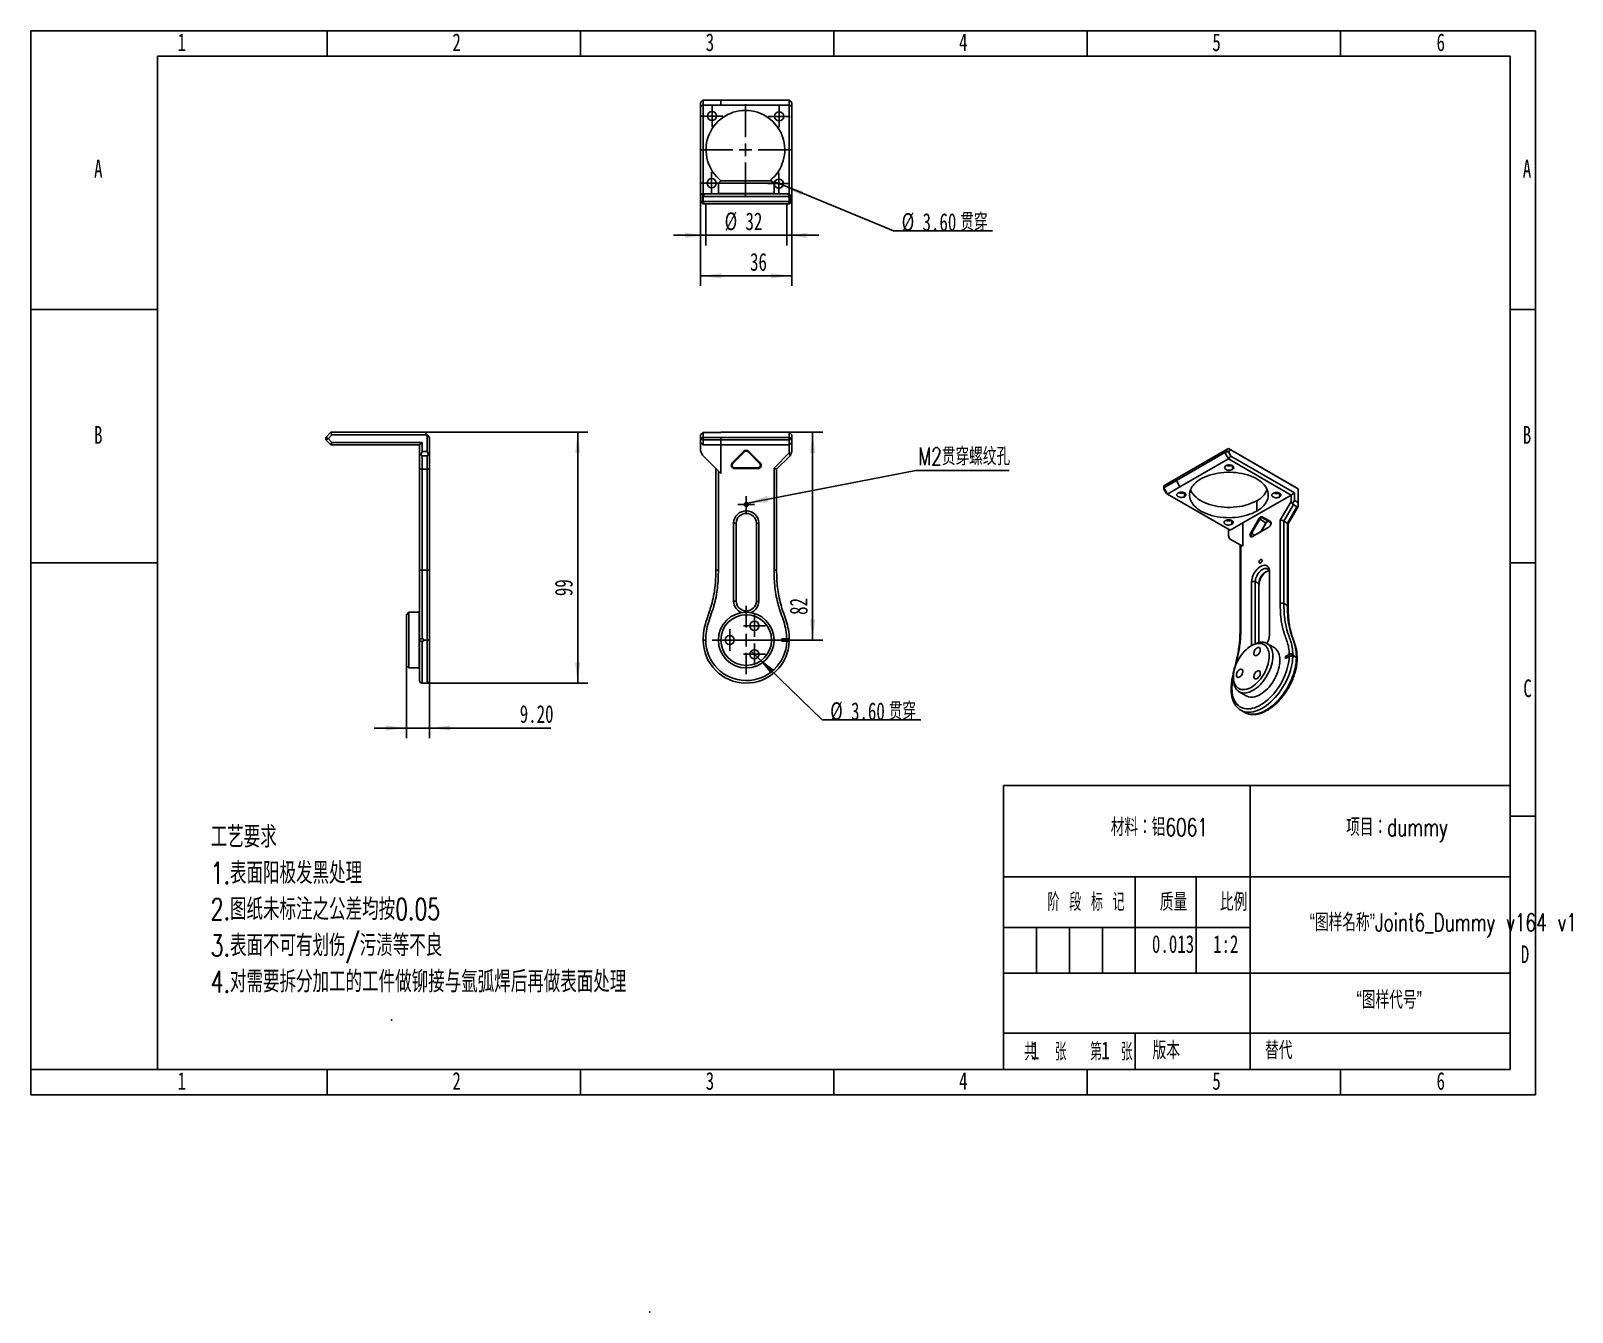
# Model space of a CAD drawing. Header units: millimetres. Extents: x 0 to 304, y -43 to 210.
import ezdxf

# ---------------------------------------------------------------- set-up
doc = ezdxf.new("R2010")
doc.units = ezdxf.units.MM
doc.header["$PDSIZE"] = -1
doc.layers.add('图框', color=7, linetype='Continuous')
doc.styles.add('SLDTEXTSTYLE0', font='TXT', dxfattribs={"width": 0.7, "bigfont": 'bigfont'})
doc.styles.add('SLDTEXTSTYLE1', font='TXT', dxfattribs={"width": 0.6, "bigfont": 'bigfont'})
doc.styles.add('SLDTEXTSTYLE2', font='TXT', dxfattribs={"width": 0.614286, "bigfont": 'bigfont'})
doc.styles.add('SLDTEXTSTYLE3', font='TXT', dxfattribs={"width": 0.7})
doc.dimstyles.new('SLDDIMSTYLE0', dxfattribs={"dimtxt": 3.5, "dimasz": 4.08, "dimexe": 0, "dimexo": 0.0625, "dimgap": 0.875, "dimtad": 0, "dimtih": 1, "dimtoh": 1, "dimlfac": 2, "dimrnd": 1e-09, "dimzin": 4, "dimdsep": 46, "dimtxsty": 'SLDTEXTSTYLE3', "dimblk1": 'NONE', "dimsah": 1, "dimcen": 0, "dimadec": 0, "dimazin": 1, "dimtfac": 1, "dimtmove": 0, "dimatfit": 3, "dimldrblk": 'NONE', "dimfxl": 1, "dimfrac": 2, "dimtolj": 1, "dimtzin": 12, "dimarcsym": 0})
doc.dimstyles.new('SLDDIMSTYLE1', dxfattribs={"dimtxt": 3.5, "dimasz": 4.08, "dimexe": 0, "dimexo": 0.0625, "dimgap": 0.875, "dimtad": 2, "dimlfac": 2, "dimrnd": 1e-09, "dimzin": 12, "dimdsep": 46, "dimtxsty": 'SLDTEXTSTYLE3', "dimsah": 1, "dimcen": 0.09, "dimadec": 0, "dimazin": 3, "dimtfac": 1, "dimtofl": 0, "dimtmove": 0, "dimatfit": 3, "dimfxl": 1, "dimfrac": 2, "dimtolj": 1, "dimtzin": 12, "dimarcsym": 0})
doc.dimstyles.new('SLDDIMSTYLE2', dxfattribs={"dimtxt": 0.18, "dimasz": 4.08, "dimexe": 0, "dimexo": 0.0625, "dimgap": 0, "dimtad": 0, "dimtih": 1, "dimtoh": 1, "dimdec": 0, "dimrnd": 1e-09, "dimzin": 0, "dimdsep": 46, "dimtxsty": 'Standard', "dimsah": 1, "dimcen": 0.09, "dimadec": 0, "dimazin": 0, "dimtfac": 4.08, "dimtdec": 0, "dimtofl": 0, "dimtmove": 0, "dimatfit": 3, "dimfxl": 1, "dimfrac": 2, "dimtolj": 1, "dimtzin": 0, "dimarcsym": 0})
doc.dimstyles.new('SLDDIMSTYLE3', dxfattribs={"dimtxt": 3.5, "dimasz": 4.08, "dimexe": 0, "dimexo": 0.0625, "dimgap": 0.875, "dimtad": 2, "dimlfac": 2, "dimrnd": 1e-09, "dimzin": 4, "dimdsep": 46, "dimtxsty": 'SLDTEXTSTYLE3', "dimsah": 1, "dimcen": 0.09, "dimadec": 0, "dimazin": 1, "dimtfac": 1, "dimtmove": 0, "dimatfit": 0, "dimfxl": 1, "dimfrac": 2, "dimtolj": 1, "dimtzin": 12, "dimarcsym": 0})
doc.dimstyles.new('SLDDIMSTYLE4', dxfattribs={"dimtxt": 3.5, "dimasz": 4.08, "dimexe": 0, "dimexo": 0.0625, "dimgap": 0.875, "dimtad": 2, "dimlfac": 2, "dimrnd": 1e-09, "dimzin": 12, "dimdsep": 46, "dimtxsty": 'SLDTEXTSTYLE3', "dimsah": 1, "dimcen": 0.09, "dimadec": 0, "dimazin": 3, "dimtfac": 1, "dimtmove": 0, "dimatfit": 0, "dimfxl": 1, "dimfrac": 2, "dimtolj": 1, "dimtzin": 12, "dimarcsym": 0})

msp = doc.modelspace()

# ---------------------------------------------------------------- texts
at = {"layer": '图框'}
for s, insert, char_height, attachment_point, style in [('1', (29.7944, 209.4995), 3.5, 2, 'SLDTEXTSTYLE3'), ('2', (84.0444, 209.4995), 3.5, 2, 'SLDTEXTSTYLE3'), ('3', (134.0444, 209.4995), 3.5, 2, 'SLDTEXTSTYLE3'), ('4', (184.0444, 209.4995), 3.5, 2, 'SLDTEXTSTYLE3'), ('5', (234.0444, 209.4995), 3.5, 2, 'SLDTEXTSTYLE3'), ('6', (278.2969, 209.4995), 3.5, 2, 'SLDTEXTSTYLE3'), ('A', (13.3203, 184.5403), 3.5, 2, 'SLDTEXTSTYLE3'), ('A', (295.3203, 184.5403), 3.5, 2, 'SLDTEXTSTYLE3'), ('B', (13.3203, 131.9995), 3.5, 2, 'SLDTEXTSTYLE3'), ('B', (295.3203, 131.9995), 3.5, 2, 'SLDTEXTSTYLE3'), ('C', (295.4273, 81.9995), 3.5, 2, 'SLDTEXTSTYLE3'), ('材料：铝6061', (222.7492, 54.5771), 3.5, 2, 'SLDTEXTSTYLE0'), ('工艺要求', (35.4996, 53.0424), 4.23333, 1, 'SLDTEXTSTYLE0'), ('项目：dummy', (269.65, 54.5771), 3.5, 2, 'SLDTEXTSTYLE0'), ('1.表面阳极发黑处理', (35.4996, 45.898), 4.23333, 1, 'SLDTEXTSTYLE0'), ('阶 段 标 记', (208.2861, 39.8054), 3.5, 2, 'SLDTEXTSTYLE2'), ('质量', (225.5533, 39.8054), 3.5, 2, 'SLDTEXTSTYLE0'), ('比例', (237.4005, 39.8054), 3.5, 2, 'SLDTEXTSTYLE0'), ('2.图纸未标注之公差均按0.05', (35.4996, 38.7535), 4.233333, 1, 'SLDTEXTSTYLE0'), ('“图样名称”Joint6_Dummy v164 v1', (278.7955, 35.7907), 3.5, 2, 'SLDTEXTSTYLE0'), ('3.表面不可有划伤/污渍等不良', (35.4996, 31.6091), 4.233333, 1, 'SLDTEXTSTYLE0'), ('0.013', (225.4554, 31.5205), 3.5, 2, 'SLDTEXTSTYLE3'), ('1:2', (235.8582, 31.5205), 3.5, 2, 'SLDTEXTSTYLE3'), ('D', (294.9297, 29.4995), 3.5, 2, 'SLDTEXTSTYLE3'), ('4.对需要拆分加工的工件做铆接与氩弧焊后再做表面处理', (35.4996, 24.4646), 4.233333, 1, 'SLDTEXTSTYLE0'), ('“图样代号”', (268.1266, 20.4896), 3.5, 2, 'SLDTEXTSTYLE0'), ('共  张', (200.2625, 10.2618), 3.5, 2, 'SLDTEXTSTYLE1'), ('1', (197.3926, 10.5314), 3.5, 1, 'SLDTEXTSTYLE3'), ('第  张', (213.2899, 10.2618), 3.5, 2, 'SLDTEXTSTYLE1'), ('1', (211.295, 10.5314), 3.5, 1, 'SLDTEXTSTYLE3'), ('版本', (224.1202, 10.5314), 3.5, 2, 'SLDTEXTSTYLE0'), ('替代', (243.6406, 10.5314), 3.5, 1, 'SLDTEXTSTYLE0'), ('1', (29.7944, 4.4995), 3.5, 2, 'SLDTEXTSTYLE3'), ('2', (84.0444, 4.4995), 3.5, 2, 'SLDTEXTSTYLE3'), ('3', (134.0444, 4.4995), 3.5, 2, 'SLDTEXTSTYLE3'), ('4', (184.0444, 4.4995), 3.5, 2, 'SLDTEXTSTYLE3'), ('5', (234.0444, 4.4995), 3.5, 2, 'SLDTEXTSTYLE3'), ('6', (278.2969, 4.4995), 3.5, 2, 'SLDTEXTSTYLE3')]:
    msp.add_mtext(s, dxfattribs=dict(at, insert=insert, char_height=char_height, attachment_point=attachment_point, style=style))

# ---------------------------------------------------------------- blocks, each defined once
blk = doc.blocks.new('_D')
at = {"layer": '图框'}
for p, q in [((142.19, 87.57), (143.48, 86.32)), ((143.48, 86.32), (156.2, 74)), ((156.2, 74), (175.68, 74))]:
    blk.add_line(p, q, dxfattribs=at)
blk.add_solid([(143.48, 86.32), (146.06, 83.12), (146.76, 83.85)], dxfattribs=at)
at = {"layer": '图框', "char_height": 3.5, "attachment_point": 1}
for s, insert, style in [('%%c', (157.78, 77.49), 'SLDTEXTSTYLE3'), ('3.60', (161.9, 77.47), 'SLDTEXTSTYLE3'), ('贯穿', (169.34, 77.47), 'SLDTEXTSTYLE0')]:
    blk.add_mtext(s, dxfattribs=dict(at, insert=insert, style=style))
blk = doc.blocks.new('_None')
blk = doc.blocks.new('_D_1')
at = {"layer": '图框'}
for p, q in [((149.71, 130.76), (156.31, 130.76)), ((154.31, 130.76), (154.31, 89.76)), ((141.21, 89.76), (156.31, 89.76))]:
    blk.add_line(p, q, dxfattribs=at)
for points in [[(154.31, 130.76), (153.8, 126.68), (154.82, 126.68)], [(154.31, 89.76), (154.82, 93.84), (153.8, 93.84)]]:
    blk.add_solid(points, dxfattribs=at)
at = {"layer": '图框', "insert": (149.8, 94.73), "char_height": 3.5, "attachment_point": 1, "rotation": 90, "style": 'SLDTEXTSTYLE3'}
blk.add_mtext('82', dxfattribs=at)
blk = doc.blocks.new('SW_NOTE_0')
at = {"layer": '图框', "color": 0}
blk.add_line((18.39, 0), (0, 0), dxfattribs=at)
at = {"layer": '图框', "color": 0, "insert": (0.49, 4.53), "char_height": 3.5, "attachment_point": 1, "style": 'SLDTEXTSTYLE0'}
blk.add_mtext('M2贯穿螺纹孔', dxfattribs=at)
blk = doc.blocks.new('SW_CENTERMARKSYMBOL_0')
at = {"layer": '图框', "color": 0}
for p, q in [((-1.25, 0), (-1.65575, 0)), ((0, 0), (-1.25, 0)), ((0, 1.25), (0, 1.65575)), ((0, 0), (0, 1.25)), ((0, 0), (0, -1.25)), ((0, 0), (1.25, 0)), ((1.25, 0), (1.65575, 0)), ((0, -1.25), (0, -1.65575))]:
    blk.add_line(p, q, dxfattribs=at)
blk = doc.blocks.new('SW_CENTERMARKSYMBOL_1')
at = {"layer": '图框', "color": 0}
for p, q in [((0, 2.5), (0, 6.75)), ((-2.5, 0), (-6.75, 0)), ((0, 0), (-1.25, 0)), ((0, 0), (0, 1.25)), ((0, 0), (0, -1.25)), ((0, 0), (1.25, 0)), ((2.5, 0), (6.75, 0)), ((0, -2.5), (0, -6.75))]:
    blk.add_line(p, q, dxfattribs=at)
blk = doc.blocks.new('SW_CENTERMARKSYMBOL_2')
at = {"layer": '图框', "color": 0}
for p, q in [((-1.25, 0), (-2.15, 0)), ((0, 0), (-1.25, 0)), ((0, 1.25), (0, 2.15)), ((0, 0), (0, 1.25)), ((0, 0), (0, -1.25)), ((0, 0), (1.25, 0)), ((1.25, 0), (2.15, 0)), ((0, -1.25), (0, -2.15))]:
    blk.add_line(p, q, dxfattribs=at)
blk = doc.blocks.new('SW_CENTERMARKSYMBOL_3')
at = {"layer": '图框', "color": 0}
for p, q in [((-1.25, 0), (-2.15, 0)), ((0, 0), (-1.25, 0)), ((0, 1.25), (0, 2.15)), ((0, 0), (0, 1.25)), ((0, 0), (0, -1.25)), ((0, 0), (1.25, 0)), ((1.25, 0), (2.15, 0)), ((0, -1.25), (0, -2.15))]:
    blk.add_line(p, q, dxfattribs=at)
blk = doc.blocks.new('SW_CENTERMARKSYMBOL_4')
at = {"layer": '图框', "color": 0}
for p, q in [((-1.25, 0), (-2.15, 0)), ((0, 0), (-1.25, 0)), ((0, 1.25), (0, 2.15)), ((0, 0), (0, 1.25)), ((0, 0), (0, -1.25)), ((0, 0), (1.25, 0)), ((1.25, 0), (2.15, 0)), ((0, -1.25), (0, -2.15))]:
    blk.add_line(p, q, dxfattribs=at)
blk = doc.blocks.new('_D_2')
at = {"layer": '图框'}
for p, q in [((77.72, 130.76), (109.94, 130.76)), ((107.94, 130.76), (107.94, 81.26)), ((78.22, 81.26), (109.94, 81.26))]:
    blk.add_line(p, q, dxfattribs=at)
for points in [[(107.94, 130.76), (107.44, 126.68), (108.45, 126.68)], [(107.94, 81.26), (108.45, 85.34), (107.44, 85.34)]]:
    blk.add_solid(points, dxfattribs=at)
at = {"layer": '图框', "insert": (103.43, 98.43), "char_height": 3.5, "attachment_point": 1, "rotation": 90, "style": 'SLDTEXTSTYLE3'}
blk.add_mtext('99', dxfattribs=at)
blk = doc.blocks.new('_D_3')
at = {"layer": '图框'}
for p, q in [((74.12, 84.76), (74.12, 70.4)), ((78.72, 81.76), (78.72, 70.4)), ((74.12, 72.4), (67.77, 72.4)), ((74.12, 72.4), (78.72, 72.4)), ((78.72, 72.4), (102.65, 72.4))]:
    blk.add_line(p, q, dxfattribs=at)
for points in [[(74.12, 72.4), (70.04, 72.91), (70.04, 71.9)], [(78.72, 72.4), (82.8, 71.9), (82.8, 72.91)]]:
    blk.add_solid(points, dxfattribs=at)
at = {"layer": '图框', "insert": (96.51, 76.92), "char_height": 3.5, "attachment_point": 1, "style": 'SLDTEXTSTYLE3'}
blk.add_mtext('9.20', dxfattribs=at)
blk = doc.blocks.new('_D_4')
at = {"layer": '图框'}
for p, q in [((146.81, 180.19), (148.47, 179.51)), ((148.47, 179.51), (170.3, 170.54)), ((170.3, 170.54), (189.79, 170.54))]:
    blk.add_line(p, q, dxfattribs=at)
blk.add_solid([(148.47, 179.51), (152.05, 177.49), (152.44, 178.43)], dxfattribs=at)
at = {"layer": '图框', "char_height": 3.5, "attachment_point": 1}
for s, insert, style in [('%%c', (171.89, 174.03), 'SLDTEXTSTYLE3'), ('3.60', (176.01, 174.01), 'SLDTEXTSTYLE3'), ('贯穿', (183.45, 174.01), 'SLDTEXTSTYLE0')]:
    blk.add_mtext(s, dxfattribs=dict(at, insert=insert, style=style))
blk = doc.blocks.new('_D_5')
at = {"layer": '图框'}
for p, q in [((132.21, 177.83), (132.21, 159.64)), ((150.21, 177.33), (150.21, 159.64)), ((132.21, 161.64), (150.21, 161.64))]:
    blk.add_line(p, q, dxfattribs=at)
for points in [[(132.21, 161.64), (136.29, 161.13), (136.29, 162.14)], [(150.21, 161.64), (146.13, 162.14), (146.13, 161.13)]]:
    blk.add_solid(points, dxfattribs=at)
at = {"layer": '图框', "insert": (141.96, 166.15), "char_height": 3.5, "attachment_point": 1, "style": 'SLDTEXTSTYLE3'}
blk.add_mtext('36', dxfattribs=at)
blk = doc.blocks.new('_D_6')
at = {"layer": '图框'}
for p, q in [((133.21, 175.83), (133.21, 167.64)), ((149.21, 175.83), (149.21, 167.64)), ((133.21, 169.64), (126.86, 169.64)), ((133.21, 169.64), (149.21, 169.64)), ((149.21, 169.64), (155.56, 169.64))]:
    blk.add_line(p, q, dxfattribs=at)
for points in [[(133.21, 169.64), (129.13, 170.15), (129.13, 169.14)], [(149.21, 169.64), (153.29, 169.14), (153.29, 170.15)]]:
    blk.add_solid(points, dxfattribs=at)
at = {"layer": '图框', "char_height": 3.5, "attachment_point": 1, "style": 'SLDTEXTSTYLE3'}
for s, insert in [('%%c', (136.95, 174.17)), ('32', (141.06, 174.16))]:
    blk.add_mtext(s, dxfattribs=dict(at, insert=insert))
blk = doc.blocks.new('SW_CENTERMARKSYMBOL_5')
at = {"layer": '图框', "color": 0}
for p, q in [((-1.25, 0), (-2.15, 0)), ((0, 0), (-1.25, 0)), ((0, 1.25), (0, 2.15)), ((0, 0), (0, 1.25)), ((0, 0), (0, -1.25)), ((0, 0), (1.25, 0)), ((1.25, 0), (2.15, 0)), ((0, -1.25), (0, -2.15))]:
    blk.add_line(p, q, dxfattribs=at)
blk = doc.blocks.new('SW_CENTERMARKSYMBOL_6')
at = {"layer": '图框', "color": 0}
for p, q in [((-1.25, 0), (-2.15, 0)), ((0, 0), (-1.25, 0)), ((0, 1.25), (0, 2.15)), ((0, 0), (0, 1.25)), ((0, 0), (0, -1.25)), ((0, 0), (1.25, 0)), ((1.25, 0), (2.15, 0)), ((0, -1.25), (0, -2.15))]:
    blk.add_line(p, q, dxfattribs=at)
blk = doc.blocks.new('SW_CENTERMARKSYMBOL_7')
at = {"layer": '图框', "color": 0}
for p, q in [((-1.25, 0), (-2.15, 0)), ((0, 0), (-1.25, 0)), ((0, 1.25), (0, 2.15)), ((0, 0), (0, 1.25)), ((0, 0), (0, -1.25)), ((0, 0), (1.25, 0)), ((1.25, 0), (2.15, 0)), ((0, -1.25), (0, -2.15))]:
    blk.add_line(p, q, dxfattribs=at)
blk = doc.blocks.new('SW_CENTERMARKSYMBOL_8')
at = {"layer": '图框', "color": 0}
for p, q in [((-1.25, 0), (-2.15, 0)), ((0, 0), (-1.25, 0)), ((0, 1.25), (0, 2.15)), ((0, 0), (0, 1.25)), ((0, 0), (0, -1.25)), ((0, 0), (1.25, 0)), ((1.25, 0), (2.15, 0)), ((0, -1.25), (0, -2.15))]:
    blk.add_line(p, q, dxfattribs=at)
blk = doc.blocks.new('SW_CENTERMARKSYMBOL_9')
at = {"layer": '图框', "color": 0}
for p, q in [((0, 2.5), (0, 9.025)), ((-2.5, 0), (-9.025, 0)), ((0, 0), (-1.25, 0)), ((0, 0), (0, 1.25)), ((0, 0), (0, -1.25)), ((0, 0), (1.25, 0)), ((2.5, 0), (9.025, 0)), ((0, -2.5), (0, -9.025))]:
    blk.add_line(p, q, dxfattribs=at)

# ---------------------------------------------------------------- dimensions: what is measured, and where the dimension line sits
at = {"layer": '图框'}
for p1, p2, picture, middle in [((146.8054, 180.1936), (148.4705, 179.5098), '_D_4', (180.8426, 172.1872)), ((142.1867, 87.5731), (143.4794, 86.3205), '_D', (166.7332, 75.6437))]:
    dim = msp.add_diameter_dim_2p(p1=p1, p2=p2, text='<> 贯穿', dimstyle='SLDDIMSTYLE0', dxfattribs=at)
    dim.commit()
    dim.dimension.update_dxf_attribs({"geometry": picture, "text_midpoint": middle, "dimtype": 163})
for base, p1, p2, dimstyle, picture, middle in [((150.2081, 161.6363), (132.2081, 177.8252), (150.2081, 177.3252), 'SLDDIMSTYLE4', '_D_5', (143.494, 161.6363)), ((78.723, 72.4048), (74.123, 84.7614), (78.723, 81.7614), 'SLDDIMSTYLE3', '_D_3', (99.5805, 72.4048))]:
    dim = msp.add_linear_dim(base=base, p1=p1, p2=p2, dimstyle=dimstyle, dxfattribs=at)
    dim.commit()
    dim.dimension.update_dxf_attribs({"geometry": picture, "text_midpoint": middle, "dimtype": 160})
dim = msp.add_linear_dim(base=(149.2081, 169.6449), p1=(133.2081, 175.8252), p2=(149.2081, 175.8252), text='%%c<>', dimstyle='SLDDIMSTYLE4', dxfattribs=at)
dim.commit()
dim.dimension.update_dxf_attribs({"geometry": '_D_6', "text_midpoint": (140.5434, 169.6449), "dimtype": 160})
for base, p1, p2, picture, middle in [((107.9449, 81.2614), (77.723, 130.7614), (78.223, 81.2614), '_D_2', (107.9449, 99.9564)), ((154.3127, 89.7614), (149.7081, 130.7614), (141.2081, 89.7614), '_D_1', (154.3127, 96.2655))]:
    dim = msp.add_linear_dim(base=base, p1=p1, p2=p2, angle=90, dimstyle='SLDDIMSTYLE1', dxfattribs=at)
    dim.commit()
    dim.dimension.update_dxf_attribs({"geometry": picture, "text_midpoint": middle, "dimtype": 160})

# ---------------------------------------------------------------- linework, layer by layer
at = {"color": 7, "linetype": 'Continuous', "lineweight": 25}
for p, q in [((132.2081, 195.8252), (132.7081, 196.3252)), ((132.2081, 195.8252), (132.2081, 195.1181)), ((132.2081, 195.1181), (132.7081, 195.3252)), ((132.2081, 195.1181), (132.2081, 177.8252)), ((132.7081, 195.3252), (132.7081, 196.3252)), ((136.2081, 196.3252), (132.7081, 196.3252)), ((132.7081, 195.3252), (136.2081, 195.3252)), ((132.7081, 177.8252), (132.7081, 195.3252)), ((136.2081, 196.3252), (136.2081, 195.3252)), ((149.7081, 196.3252), (136.2081, 196.3252)), ((136.2081, 195.3252), (149.7081, 195.3252)), ((149.7081, 196.3252), (149.7081, 195.3252)), ((150.2081, 195.8252), (149.7081, 196.3252)), ((149.7081, 195.3252), (149.7081, 177.8252)), ((150.2081, 195.1181), (149.7081, 195.3252)), ((150.2081, 195.1181), (150.2081, 195.8252)), ((150.2081, 177.3252), (150.2081, 195.1181)), ((136.2081, 180.4252), (135.7081, 179.9252)), ((135.7081, 179.9252), (135.7081, 177.9252)), ((135.7081, 179.9252), (146.7081, 179.9252)), ((146.2081, 180.4252), (136.2081, 180.4252)), ((146.7081, 179.9252), (146.2081, 180.4252)), ((146.7081, 177.9252), (146.7081, 179.9252)), ((132.2081, 177.8252), (132.2081, 176.3252)), ((132.5616, 177.8252), (132.2081, 177.8252)), ((132.5616, 176.3252), (132.5616, 177.8252)), ((133.2081, 177.8252), (132.5616, 177.8252)), ((132.7081, 176.3252), (132.7081, 177.3252)), ((132.7081, 177.3252), (149.7044, 177.3252)), ((149.2042, 177.8252), (133.2081, 177.8252)), ((146.7081, 177.9252), (135.7081, 177.9252)), ((136.4581, 177.8252), (136.4581, 177.9252)), ((143.5831, 177.8252), (143.5831, 177.9252)), ((145.9581, 177.8252), (145.9581, 177.9252)), ((149.2056, 177.8252), (149.2042, 177.8252)), ((149.7081, 177.8252), (149.2056, 177.8252)), ((149.7044, 177.2139), (149.7044, 177.3252)), ((149.7057, 177.3252), (149.8545, 177.3252)), ((149.9354, 177.5979), (149.7081, 177.8252)), ((149.7081, 176.3252), (149.7081, 176.9639)), ((149.8545, 177.3252), (149.8545, 176.3252)), ((150.2081, 177.3252), (149.9354, 177.5979)), ((150.2081, 176.3252), (150.2081, 177.3252)), ((132.7081, 175.8252), (132.2081, 176.3252)), ((132.2081, 176.3252), (132.5616, 176.3252)), ((132.7081, 176.3252), (132.5616, 176.3252)), ((132.5616, 176.3252), (132.7081, 175.8252)), ((149.7081, 176.3252), (132.7081, 176.3252)), ((132.7081, 175.8252), (133.2081, 175.8252)), ((133.2081, 175.8252), (149.2081, 175.8252)), ((149.2081, 175.8252), (149.7081, 175.8252)), ((149.8545, 176.3252), (149.7081, 176.3252)), ((149.7081, 175.8252), (149.9354, 176.0526)), ((150.2081, 176.3252), (149.9354, 176.0526)), ((59.223, 130.7614), (58.223, 129.7614)), ((58.223, 129.7614), (58.223, 129.2614)), ((58.723, 129.5543), (58.223, 129.7614)), ((58.723, 129.4685), (58.223, 129.2614)), ((58.223, 129.2614), (59.223, 128.2614)), ((58.723, 129.5543), (59.4302, 130.2614)), ((58.723, 129.4685), (58.723, 129.5543)), ((59.4302, 128.7614), (58.723, 129.4685)), ((59.4302, 130.2614), (59.223, 130.7614)), ((77.723, 130.7614), (59.223, 130.7614)), ((59.4302, 128.7614), (59.223, 128.2614)), ((59.223, 128.2614), (76.723, 128.2614)), ((59.4302, 130.2614), (78.223, 130.2614)), ((77.223, 128.7614), (59.4302, 128.7614)), ((77.223, 128.7614), (76.723, 128.2614)), ((76.723, 128.2614), (76.723, 126.6854)), ((77.223, 126.9783), (77.223, 128.7614)), ((78.223, 130.2614), (77.723, 130.7614)), ((78.223, 130.2614), (78.223, 126.9783)), ((78.723, 129.7614), (78.223, 130.2614)), ((78.723, 126.6854), (78.723, 129.7614)), ((132.2081, 130.2524), (132.7081, 130.7524)), ((132.2126, 130.2569), (132.2081, 130.2524)), ((132.2081, 130.2524), (132.2081, 129.5543)), ((132.2081, 127.1172), (132.2081, 130.2524)), ((132.2081, 130.2524), (132.2081, 130.2524)), ((132.2081, 129.5543), (132.7081, 129.7614)), ((132.2081, 129.5543), (132.2081, 129.4685)), ((132.2081, 129.4685), (132.2081, 128.7614)), ((132.2081, 129.4685), (132.7081, 129.2614)), ((132.2081, 128.7614), (132.7081, 128.2614)), ((132.2081, 128.7614), (132.2081, 128.7614)), ((132.2081, 127.1172), (132.2081, 128.7614)), ((132.2081, 128.7614), (132.7081, 128.2614)), ((132.7081, 130.7524), (132.2126, 130.2569)), ((136.2081, 130.7524), (132.7081, 130.7524)), ((132.7081, 129.7614), (132.7081, 130.7524)), ((132.7081, 129.2614), (132.7081, 129.7614)), ((132.7081, 129.7614), (136.2081, 129.7614)), ((132.7081, 128.2614), (132.7081, 129.2614)), ((136.2081, 129.2614), (132.7081, 129.2614)), ((132.7081, 128.2614), (136.2081, 128.2614)), ((136.2081, 130.7614), (136.2081, 130.7524)), ((149.7081, 130.7614), (136.2081, 130.7614)), ((136.2081, 129.7614), (136.2081, 129.2614)), ((136.2081, 129.7614), (149.7081, 129.7614)), ((136.2081, 129.2614), (136.2081, 128.2614)), ((149.7081, 129.2614), (136.2081, 129.2614)), ((136.2081, 128.2614), (149.7081, 128.2614)), ((136.2081, 128.2614), (136.2081, 122.6172)), ((149.7081, 130.7614), (149.7081, 129.7614)), ((150.2081, 130.2614), (149.7081, 130.7614)), ((149.7081, 129.7614), (149.7081, 129.2614)), ((150.2081, 129.5543), (149.7081, 129.7614)), ((150.2081, 129.4685), (149.7081, 129.2614)), ((149.7081, 129.2614), (149.7081, 128.2614)), ((150.2081, 128.7614), (149.7081, 128.2614)), ((149.7081, 128.2614), (149.7081, 126.6854)), ((150.2081, 129.5543), (150.2081, 130.2614)), ((150.2081, 129.4685), (150.2081, 129.5543)), ((150.2081, 128.7614), (150.2081, 129.4685)), ((150.2081, 126.9783), (150.2081, 128.7614)), ((76.723, 126.6854), (76.723, 123.6854)), ((77.223, 126.9783), (76.9504, 126.32)), ((78.223, 126.9783), (77.223, 126.9783)), ((77.223, 126.1248), (78.223, 126.1248)), ((77.223, 123.4783), (77.223, 126.1248)), ((78.223, 126.9783), (78.4957, 126.32)), ((78.223, 126.1248), (78.223, 123.4783)), ((78.723, 123.6854), (78.723, 126.6854)), ((132.2081, 127.1172), (132.2081, 127.1172)), ((132.2081, 127.1172), (132.5616, 126.2637)), ((132.5616, 126.2637), (132.2081, 127.1172)), ((132.5616, 126.2637), (132.5616, 126.2637)), ((135.7081, 123.1172), (132.5616, 126.2637)), ((135.2081, 123.6172), (132.5616, 126.2637)), ((140.7484, 127.0135), (138.4557, 124.721)), ((138.5617, 124.615), (140.8544, 126.9074)), ((140.8544, 126.9074), (140.7484, 127.0135)), ((141.6676, 127.0135), (141.5615, 126.9074)), ((141.5615, 126.9074), (143.8538, 124.6149)), ((143.9599, 124.721), (141.6676, 127.0135)), ((149.7081, 126.6854), (146.7081, 123.6854)), ((147.2081, 123.4783), (149.8545, 126.1248)), ((149.8545, 126.1248), (149.9354, 126.32)), ((150.2081, 126.9783), (149.9354, 126.32)), ((226.1167, 121.6471), (235.6627, 127.1578)), ((235.6627, 126.7495), (226.1167, 121.2388)), ((236.3698, 127.5661), (226.8238, 122.0554)), ((226.8238, 120.014), (236.3698, 125.5248)), ((236.3698, 127.5661), (235.6627, 127.1578)), ((235.6627, 127.1578), (235.6627, 126.7495)), ((236.3698, 126.9887), (235.6627, 127.1578)), ((236.3698, 126.9187), (235.6627, 126.7495)), ((235.6627, 126.7495), (236.3698, 125.5248)), ((236.8698, 127.2774), (236.3698, 127.5661)), ((249.4512, 120.0144), (236.3698, 127.5661)), ((236.3698, 126.9887), (236.8698, 127.2774)), ((236.3698, 126.9187), (236.3698, 126.9887)), ((236.8698, 126.0526), (236.3698, 126.9187)), ((236.8698, 126.0526), (236.3698, 125.5248)), ((236.3698, 125.5248), (248.7441, 118.3812)), ((236.8698, 127.2774), (250.1584, 119.6061)), ((249.4512, 118.7895), (236.8698, 126.0526)), ((76.723, 123.6854), (76.723, 103.562)), ((76.723, 123.1172), (76.723, 122.6172)), ((78.223, 123.4783), (77.223, 123.4783)), ((77.223, 103.562), (77.223, 123.4783)), ((78.223, 123.4783), (78.223, 103.562)), ((78.723, 103.562), (78.723, 123.6854)), ((135.2081, 123.6172), (135.2081, 103.562)), ((135.2081, 123.6172), (135.2081, 123.6172)), ((135.7081, 103.562), (135.7081, 123.1172)), ((135.7081, 123.1172), (136.2081, 122.6172)), ((138.5617, 124.615), (138.4557, 124.721)), ((143.5002, 123.7614), (138.9153, 123.7614)), ((138.9153, 123.7614), (138.9153, 123.6114)), ((138.9153, 123.6114), (143.5002, 123.6114)), ((143.5002, 123.7614), (143.5002, 123.6114)), ((143.8538, 124.6149), (143.9599, 124.721)), ((146.7081, 123.6854), (146.7081, 103.562)), ((146.7081, 123.6854), (147.2081, 123.4783)), ((147.2081, 103.562), (147.2081, 123.4783)), ((226.8175, 122.0517), (224.3426, 120.623)), ((226.8238, 122.0554), (226.8175, 122.0517)), ((237.1643, 124.1747), (237.1643, 123.4399)), ((223.6418, 120.2183), (226.1167, 121.6471)), ((226.1167, 121.2388), (223.6418, 119.8101)), ((223.6418, 120.2183), (224.3426, 120.623)), ((223.6418, 119.8101), (223.6418, 120.2183)), ((224.349, 118.5853), (223.6418, 119.8101)), ((223.6418, 119.571), (223.6418, 119.8101)), ((223.6418, 119.571), (224.1418, 118.705)), ((224.1418, 118.705), (224.349, 118.5853)), ((224.349, 118.5853), (226.8238, 120.014)), ((226.1167, 121.6471), (226.1167, 121.2388)), ((226.1167, 121.2388), (226.8238, 120.014)), ((227.7341, 118.7946), (227.7341, 118.0599)), ((246.4838, 118.7308), (246.4838, 117.996)), ((249.4512, 118.7895), (248.7441, 118.3812)), ((250.1584, 119.6061), (249.4512, 120.0144)), ((249.4512, 117.3335), (249.4512, 118.7895)), ((250.1584, 119.6061), (250.1584, 116.9253)), ((236.7233, 111.4418), (224.349, 118.5853)), ((237.3528, 115.9698), (237.3528, 115.9771)), ((248.7441, 118.3812), (239.1982, 112.8705)), ((241.9703, 117.2629), (241.9703, 115.2215)), ((248.7441, 117.0944), (246.6228, 113.4202)), ((247.3299, 113.251), (249.2012, 116.4923)), ((249.9084, 116.0841), (248.037, 112.8428)), ((248.1835, 112.6739), (250.1584, 116.0945)), ((248.7441, 118.3812), (248.7441, 117.0944)), ((249.4512, 117.3335), (249.0656, 116.796)), ((249.2012, 116.4923), (249.9084, 116.0841)), ((250.1584, 116.9253), (249.4512, 117.3335)), ((250.1584, 116.9253), (250.1584, 116.1652)), ((250.1584, 116.0945), (250.1584, 116.1652)), ((138.7081, 112.854), (138.7098, 112.854)), ((138.7081, 112.854), (138.7081, 97.4137)), ((138.7098, 112.854), (139.2102, 112.854)), ((139.2081, 97.4122), (139.2081, 112.854)), ((143.2059, 112.854), (143.7064, 112.854)), ((143.2081, 112.854), (143.2081, 97.4003)), ((143.7064, 112.854), (143.7081, 112.854)), ((143.7081, 97.3988), (143.7081, 112.854)), ((239.1982, 112.8705), (236.7233, 111.4418)), ((237.0537, 113.3507), (237.0537, 112.616)), ((239.1982, 112.8705), (239.1982, 108.2618)), ((242.4087, 113.7049), (240.7875, 110.8971)), ((240.9685, 110.7926), (242.5897, 113.6004)), ((242.5897, 113.6004), (242.4087, 113.7049)), ((243.7918, 112.9064), (242.5897, 113.6004)), ((243.7918, 112.9064), (242.769, 111.135)), ((242.8311, 111.1708), (243.8229, 112.8885)), ((244.6796, 113.1439), (243.0587, 114.0801)), ((243.0587, 114.0801), (243.0897, 113.889)), ((243.0897, 113.889), (244.7106, 112.9528)), ((243.7918, 112.9064), (243.8229, 112.8885)), ((244.7106, 112.9528), (244.6796, 113.1439)), ((246.6228, 113.4202), (246.6228, 96.9885)), ((247.3299, 96.9885), (247.3299, 113.251)), ((248.037, 112.8428), (247.3299, 113.251)), ((248.037, 112.8428), (248.037, 96.5803)), ((248.1835, 96.3762), (248.1835, 112.6883)), ((236.3698, 110.3034), (236.3698, 111.6459)), ((236.6198, 109.7508), (236.3698, 110.3034)), ((238.8446, 108.466), (236.6198, 109.7508)), ((240.9685, 110.7926), (240.7875, 110.8971)), ((241.5722, 110.4441), (240.9685, 110.7926)), ((241.1125, 110.1786), (244.3545, 112.0503)), ((241.2185, 110.2399), (241.1125, 110.1786)), ((244.3585, 112.0526), (241.2185, 110.2399)), ((238.6982, 108.5505), (238.6982, 92.2942)), ((238.8446, 92.4983), (238.8446, 108.466)), ((238.8446, 108.466), (239.1982, 108.2618)), ((78.223, 103.562), (77.223, 103.562)), ((240.966, 101.3103), (240.9672, 101.311)), ((240.966, 101.3103), (240.966, 88.7026)), ((241.6731, 101.3103), (240.966, 101.3103)), ((241.6731, 89.041), (241.6731, 101.3103)), ((242.3802, 100.9021), (241.6731, 101.3103)), ((242.3817, 100.9029), (241.6746, 101.3111)), ((242.3802, 100.9021), (242.3802, 89.2818)), ((242.3814, 100.4946), (242.3802, 100.4939)), ((244.5015, 102.9413), (244.5, 102.9422)), ((244.5003, 103.3506), (244.5015, 103.3513)), ((244.5015, 90.7314), (244.5015, 103.3513)), ((138.71, 97.4137), (138.7081, 97.4137)), ((139.2105, 97.4122), (138.71, 97.4137)), ((143.7055, 97.3988), (143.205, 97.4003)), ((143.7081, 97.3988), (143.7055, 97.3988)), ((74.623, 95.2614), (74.123, 94.7614)), ((74.123, 94.7614), (74.123, 84.7614)), ((74.623, 84.2614), (74.623, 95.2614)), ((76.623, 95.2614), (74.623, 95.2614)), ((76.623, 95.2614), (76.623, 84.2614)), ((76.723, 94.5114), (76.623, 94.5114)), ((141.2081, 95.2614), (141.2081, 94.7614)), ((248.037, 96.5803), (247.3299, 96.9885)), ((76.723, 93.875), (76.623, 93.875)), ((76.723, 89.5114), (76.723, 90.0114)), ((76.723, 89.5114), (76.723, 81.7614)), ((77.3344, 90.0114), (77.223, 90.0114)), ((77.3344, 89.5114), (77.223, 89.5114)), ((77.223, 81.2614), (77.223, 89.5114)), ((78.223, 89.7614), (77.5844, 89.7614)), ((78.223, 89.7614), (78.223, 81.2614)), ((78.723, 81.7614), (78.723, 89.7614)), ((149.2056, 90.0114), (148.2081, 90.0114)), ((148.2081, 89.5114), (148.2081, 90.0114)), ((149.2042, 89.5114), (148.2081, 89.5114)), ((241.2488, 88.8229), (240.8953, 88.6187)), ((240.9673, 88.7034), (240.966, 88.7026)), ((240.9673, 88.7034), (240.9692, 88.6614)), ((241.0417, 88.7033), (240.9673, 88.7034)), ((245.4128, 88.2788), (243.9986, 89.0952)), ((244.5015, 90.7314), (244.4997, 90.7304)), ((76.723, 85.6478), (76.623, 85.6478)), ((248.3888, 86.9434), (247.6835, 86.5362)), ((247.6835, 86.128), (247.6835, 86.5362)), ((247.6835, 86.5362), (248.0371, 86.3321)), ((248.3878, 86.5346), (247.6835, 86.128)), ((249.1747, 86.898), (248.6877, 86.6168)), ((249.1738, 86.4892), (249.0951, 86.5347)), ((249.1747, 86.898), (249.096, 86.9435)), ((249.8048, 86.3321), (249.3532, 86.5928)), ((74.123, 84.7614), (74.623, 84.2614)), ((74.623, 84.2614), (76.623, 84.2614)), ((76.623, 85.0114), (76.723, 85.0114)), ((237.3597, 82.495), (237.3597, 82.0868)), ((77.223, 81.2614), (78.223, 81.2614)), ((238.499, 79.5686), (239.9132, 78.7522)), ((238.7945, 75.9346), (238.8376, 75.9092)), ((238.8376, 75.9092), (239.5447, 75.5009))]:
    msp.add_line(p, q, dxfattribs=at)
at = {"color": 7, "linetype": 'Continuous'}
for p, q in [((71.223, 14.7614), (71.223, 14.8233)), ((71.223, 14.7614), (71.254, 14.7614)), ((122.172, -42.8744), (122.172, -42.8239)), ((122.172, -42.8744), (122.1939, -42.8871))]:
    msp.add_line(p, q, dxfattribs=at)
at = {"color": 7, "linetype": 'Continuous', "lineweight": 25, "flags": 128}
for points in [[(135.7081, 123.1172), (135.6213, 123.204), (135.5371, 123.2882), (135.4581, 123.3672), (135.3867, 123.4386), (135.3251, 123.5002), (135.2751, 123.5502), (135.2382, 123.5871), (135.2157, 123.6096), (135.2081, 123.6172)], [(241.9703, 115.2215), (241.5278, 114.9851), (241.0548, 114.7693), (240.5543, 114.5752), (240.0292, 114.4041), (239.4827, 114.257), (238.9182, 114.1347), (238.3389, 114.0381), (237.7484, 113.9678), (237.1502, 113.924), (236.548, 113.9071), (235.9453, 113.9173), (235.3457, 113.9543), (234.753, 114.0181), (234.1706, 114.1082), (233.602, 114.224), (233.0507, 114.365), (232.52, 114.5302), (232.013, 114.7186), (231.5329, 114.9292), (231.0825, 115.1606), (230.6645, 115.4115), (230.2814, 115.6803), (229.9355, 115.9654), (229.629, 116.2651), (229.3636, 116.5777), (229.141, 116.9012), (228.9625, 117.2336), (228.8291, 117.5731), (228.7418, 117.9175), (228.7009, 118.2648), (228.7067, 118.6129), (228.7593, 118.9596), (228.8582, 119.303), (229.0029, 119.6409), (229.1926, 119.9713), (229.426, 120.2922), (229.7018, 120.6017), (230.0184, 120.898), (230.3737, 121.1792), (230.7658, 121.4437), (231.1921, 121.6898), (231.6502, 121.9161), (232.1374, 122.1213), (232.6505, 122.304), (233.1867, 122.4632), (233.7426, 122.598), (234.315, 122.7075), (234.9003, 122.791), (235.4951, 122.8481), (236.0958, 122.8785), (236.6987, 122.8818), (237.3003, 122.8582), (237.8969, 122.8078), (238.4849, 122.7308), (239.0608, 122.6277), (239.6212, 122.4992), (240.1626, 122.346), (240.6818, 122.1691), (241.1757, 121.9694), (241.6414, 121.7483), (242.0759, 121.507), (242.4767, 121.247), (242.8415, 120.9698), (243.1679, 120.6771), (243.4541, 120.3707), (243.6982, 120.0525), (243.899, 119.7243), (244.055, 119.388), (244.1655, 119.0458), (244.2297, 118.6997), (244.2472, 118.3518), (244.218, 118.0041), (244.1422, 117.6588), (244.0203, 117.3179), (243.8529, 116.9835), (243.6412, 116.6576), (243.3864, 116.3421), (243.09, 116.039), (242.7538, 115.7501), (242.3798, 115.477), (241.9703, 115.2215)], [(237.1643, 123.4399), (237.0003, 123.3651), (236.811, 123.3141), (236.6063, 123.2897), (236.3974, 123.2932), (236.1956, 123.3245), (236.0117, 123.3817), (235.8555, 123.4619), (235.7357, 123.5607), (235.6585, 123.6728), (235.6283, 123.7922), (235.6465, 123.9124), (235.7122, 124.0269), (235.8219, 124.1296), (235.9697, 124.2149), (236.1475, 124.2782), (236.3459, 124.3161), (236.554, 124.3267), (236.7608, 124.3092), (236.955, 124.2646), (237.1262, 124.1954), (237.2651, 124.1053), (237.3643, 123.9991), (237.4184, 123.8826), (237.4244, 123.762), (237.3822, 123.6439), (237.2939, 123.5346), (237.1643, 123.4399)], [(227.7341, 118.0599), (227.5702, 117.9851), (227.3808, 117.9341), (227.1762, 117.9097), (226.9673, 117.9132), (226.7654, 117.9444), (226.5815, 118.0017), (226.4254, 118.0819), (226.3056, 118.1807), (226.2284, 118.2928), (226.1981, 118.4121), (226.2163, 118.5323), (226.2821, 118.6468), (226.3918, 118.7495), (226.5395, 118.8348), (226.7174, 118.8981), (226.9157, 118.9361), (227.1239, 118.9466), (227.3307, 118.9291), (227.5249, 118.8846), (227.696, 118.8154), (227.835, 118.7253), (227.9341, 118.6191), (227.9882, 118.5026), (227.9943, 118.382), (227.9521, 118.2638), (227.8637, 118.1545), (227.7341, 118.0599)], [(228.8998, 119.4124), (228.9947, 119.2004), (229.1837, 118.8671), (229.4173, 118.5433), (229.6939, 118.2311), (230.012, 117.9322), (230.3695, 117.6486), (230.7642, 117.382), (231.1938, 117.134), (231.6557, 116.9061), (232.1469, 116.6998), (232.6646, 116.5162), (233.2055, 116.3565), (233.7663, 116.2216), (234.3437, 116.1125), (234.9341, 116.0297), (235.5339, 115.9738), (236.1394, 115.9451), (236.747, 115.9438), (237.3528, 115.9698)], [(246.4838, 117.996), (246.3199, 117.9212), (246.1305, 117.8702), (245.9258, 117.8458), (245.717, 117.8493), (245.5151, 117.8806), (245.3312, 117.9378), (245.1751, 118.018), (245.0552, 118.1168), (244.9781, 118.2289), (244.9478, 118.3483), (244.966, 118.4685), (245.0317, 118.583), (245.1414, 118.6857), (245.2892, 118.771), (245.4671, 118.8343), (245.6654, 118.8722), (245.8736, 118.8827), (246.0803, 118.8653), (246.2745, 118.8207), (246.4457, 118.7515), (246.5846, 118.6614), (246.6838, 118.5552), (246.7379, 118.4387), (246.744, 118.3181), (246.7017, 118.2), (246.6134, 118.0907), (246.4838, 117.996)], [(237.0537, 112.616), (236.8897, 112.5412), (236.7004, 112.4902), (236.4957, 112.4658), (236.2868, 112.4693), (236.085, 112.5005), (235.9011, 112.5578), (235.7449, 112.638), (235.6251, 112.7368), (235.5479, 112.8489), (235.5177, 112.9682), (235.5359, 113.0884), (235.6016, 113.2029), (235.7113, 113.3056), (235.8591, 113.3909), (236.0369, 113.4542), (236.2353, 113.4922), (236.4434, 113.5027), (236.6502, 113.4852), (236.8444, 113.4407), (237.0156, 113.3715), (237.1545, 113.2814), (237.2537, 113.1752), (237.3078, 113.0587), (237.3138, 112.9381), (237.2716, 112.8199), (237.1833, 112.7106), (237.0537, 112.616)], [(243.0587, 114.0801), (242.989, 114.1059), (242.9096, 114.1091), (242.8233, 114.0895), (242.7337, 114.048), (242.644, 113.986), (242.5578, 113.906), (242.4783, 113.8111), (242.4087, 113.7049)], [(242.5897, 113.6004), (242.6433, 113.6821), (242.7044, 113.7551), (242.7708, 113.8166), (242.8397, 113.8642), (242.9087, 113.8962), (242.975, 113.9113), (243.0362, 113.9088), (243.0897, 113.889)], [(244.2829, 113.1998), (244.2382, 113.2149), (244.1771, 113.2173), (244.1108, 113.2023), (244.0418, 113.1703), (243.9728, 113.1226), (243.9065, 113.0611), (243.8454, 112.9881), (243.7918, 112.9064)], [(244.3545, 112.0503), (244.488, 112.1501), (244.6099, 112.2871), (244.7098, 112.4494), (244.7792, 112.623), (244.8119, 112.793), (244.8053, 112.9448), (244.7599, 113.0652), (244.6796, 113.1439)], [(240.7875, 110.8971), (240.7071, 110.7256), (240.6617, 110.5527), (240.6551, 110.3933), (240.6878, 110.2612), (240.7572, 110.1676), (240.8571, 110.1207), (240.979, 110.1245), (241.1125, 110.1786)], [(241.2185, 110.2399), (241.1159, 110.1982), (241.0221, 110.1953), (240.9452, 110.2314), (240.8919, 110.3034), (240.8667, 110.405), (240.8718, 110.5276), (240.9067, 110.6606), (240.9685, 110.7926)], [(244.5003, 103.3506), (244.474, 103.6182), (244.414, 103.8594), (244.3214, 104.0694), (244.1979, 104.2442), (244.046, 104.3804), (243.8687, 104.4754), (243.6693, 104.5272), (243.4518, 104.535), (243.2203, 104.4985), (242.9794, 104.4185), (242.7337, 104.2965), (242.4881, 104.1348), (242.2471, 103.9367), (242.0157, 103.7059), (241.7981, 103.447), (241.5988, 103.165), (241.4214, 102.8653), (241.2696, 102.5537), (241.1461, 102.2363), (241.0535, 101.9194), (240.9934, 101.6089), (240.9672, 101.311)], [(241.6746, 101.3111), (241.7009, 101.5732), (241.7594, 101.8463), (241.8487, 102.1242), (241.9667, 102.4004), (242.1107, 102.6685), (242.2774, 102.9222), (242.4628, 103.1558), (242.6628, 103.3637), (242.8725, 103.5412), (243.0873, 103.6841), (243.302, 103.7891), (243.5118, 103.8539), (243.7117, 103.8768), (243.8972, 103.8573), (244.0638, 103.796), (244.2079, 103.6942), (244.3259, 103.5542), (244.4152, 103.3795), (244.4736, 103.1738), (244.5, 102.9422)], [(242.7337, 104.9858), (242.6356, 104.9492), (242.5493, 104.9569), (242.4853, 105.008), (242.4512, 105.0965), (242.4512, 105.2116), (242.4853, 105.3394), (242.5493, 105.4645), (242.6356, 105.5718), (242.7337, 105.6485), (242.8319, 105.6851), (242.9182, 105.6774), (242.9822, 105.6262), (243.0163, 105.5378), (243.0163, 105.4227), (242.9822, 105.2949), (242.9182, 105.1698), (242.8319, 105.0625), (242.7337, 104.9858)], [(240.9672, 101.311), (241.389, 101.3111), (241.6746, 101.3111)], [(242.3817, 100.9029), (242.3815, 100.6893), (242.3814, 100.4946)], [(244.5, 102.9422), (244.5002, 103.1558), (244.5003, 103.3506)], [(237.3597, 82.0868), (237.3763, 81.682), (237.4259, 81.2998), (237.5082, 80.9435), (237.6223, 80.6161), (237.7674, 80.3203), (237.9422, 80.0589), (238.1452, 79.8338), (238.3747, 79.6472), (238.6287, 79.5005), (238.9051, 79.395), (239.2015, 79.3317), (239.5153, 79.311), (239.8439, 79.3332), (240.1845, 79.398), (240.5342, 79.5049), (240.89, 79.6529), (241.2488, 79.8409), (241.6076, 80.0672), (241.9634, 80.3299), (242.3131, 80.6268), (242.6537, 80.9552), (242.9823, 81.3125), (243.2961, 81.6955), (243.5925, 82.101), (243.8689, 82.5256), (244.1229, 82.9655), (244.3524, 83.4171), (244.5554, 83.8765), (244.7302, 84.3399), (244.8753, 84.8031), (244.9894, 85.2623), (245.0717, 85.7136), (245.1213, 86.1531), (245.1379, 86.577), (245.1213, 86.9818), (245.0717, 87.364), (244.9894, 87.7203), (244.8753, 88.0477), (244.7302, 88.3435), (244.5554, 88.6049), (244.3524, 88.83), (244.1229, 89.0166), (243.8689, 89.1633), (243.5925, 89.2688), (243.2961, 89.3321), (242.9823, 89.3528), (242.6537, 89.3306), (242.3131, 89.2658), (241.9634, 89.1589), (241.6076, 89.0109), (241.2488, 88.8229), (241.2488, 88.8229)], [(240.8953, 88.6187), (241.2365, 88.7966), (241.5745, 88.9348), (241.9062, 89.0319), (242.2285, 89.087), (242.5383, 89.0996), (242.8328, 89.0696), (243.1092, 88.9972), (243.3649, 88.8833), (243.5975, 88.7287), (243.8049, 88.535), (243.9852, 88.3039), (244.1366, 88.0377), (244.2577, 87.7388), (244.3475, 87.4099), (244.405, 87.0543), (244.4298, 86.6751), (244.4215, 86.2759), (244.3803, 85.8605), (244.3066, 85.4328), (244.201, 84.9966), (244.0646, 84.5562), (243.8986, 84.1156), (243.7045, 83.6789), (243.4842, 83.2502), (243.2397, 82.8335), (242.9734, 82.4327), (242.6876, 82.0516), (242.3851, 81.6936), (242.0687, 81.3622), (241.7414, 81.0604), (241.4061, 80.791), (241.0661, 80.5567), (240.7244, 80.3595), (240.3844, 80.2012), (240.0491, 80.0835), (239.7218, 80.0073), (239.4054, 79.9734), (239.1029, 79.9821), (238.8171, 80.0333), (238.5508, 80.1266), (238.3063, 80.261), (238.086, 80.4354), (237.8919, 80.648), (237.7259, 80.897), (237.5895, 81.1799), (237.4839, 81.4941), (237.4102, 81.8368), (237.369, 82.2046), (237.3608, 82.5942), (237.3855, 83.002), (237.443, 83.424), (237.5328, 83.8565), (237.6539, 84.2953), (237.8053, 84.7363), (237.9856, 85.1755), (238.193, 85.6087), (238.4256, 86.0319), (238.6814, 86.4411), (238.9577, 86.8326), (239.2522, 87.2025), (239.562, 87.5476), (239.8843, 87.8646), (240.216, 88.1505), (240.554, 88.4027), (240.8953, 88.6187)], [(245.4128, 88.2788), (245.5371, 88.2002), (245.7666, 88.0136), (245.9696, 87.7885), (246.1444, 87.527), (246.2895, 87.2313), (246.4036, 86.9039), (246.4859, 86.5476), (246.5355, 86.1654), (246.5521, 85.7606), (246.5355, 85.3367), (246.4859, 84.8972), (246.4036, 84.4459), (246.2895, 83.9867), (246.1444, 83.5234), (245.9696, 83.0601), (245.7666, 82.6007), (245.5371, 82.1491), (245.2831, 81.7092), (245.0067, 81.2846), (244.7104, 80.8791), (244.3965, 80.4961), (244.0679, 80.1388), (243.7273, 79.8104), (243.3776, 79.5135), (243.0219, 79.2508), (242.663, 79.0245), (242.3042, 78.8365), (241.9484, 78.6884), (241.5987, 78.5816), (241.2581, 78.5168), (240.9295, 78.4946), (240.6157, 78.5153), (240.3193, 78.5786), (240.043, 78.6841), (239.9132, 78.7522)], [(242.0443, 86.7627), (241.8975, 86.6978), (241.7587, 86.676), (241.6352, 86.6984), (241.5338, 86.764), (241.46, 86.8691), (241.4176, 87.0081), (241.409, 87.1735), (241.4346, 87.3564), (241.4932, 87.5468), (241.5814, 87.7346), (241.6946, 87.9097), (241.8266, 88.0625), (241.9704, 88.1848), (242.1182, 88.2701), (242.262, 88.3138), (242.394, 88.3134), (242.5072, 88.2691), (242.5954, 88.1832), (242.654, 88.0603), (242.6796, 87.907), (242.671, 87.7317), (242.6287, 87.5438), (242.5548, 87.3534), (242.4534, 87.1707), (242.3299, 87.0057), (242.1911, 86.8672), (242.0443, 86.7627)], [(248.3878, 86.5346), (248.3582, 86.0232), (248.2961, 85.4972), (248.2021, 84.9595), (248.0767, 84.4133), (247.9205, 83.8617), (247.7344, 83.3079), (247.5196, 82.755), (247.2773, 82.2062), (247.0088, 81.6648), (246.7158, 81.1338), (246.3998, 80.6162), (246.0628, 80.1151), (245.7066, 79.6333), (245.3333, 79.1736), (244.945, 78.7387), (244.544, 78.3309), (244.1327, 77.9528), (243.7132, 77.6065), (243.2881, 77.2939), (242.8599, 77.0168), (242.4309, 76.7769), (242.0037, 76.5755), (241.5806, 76.4138), (241.1642, 76.2927), (240.7568, 76.213), (240.3608, 76.175), (239.9785, 76.179), (239.6119, 76.225), (239.2634, 76.3126), (238.9348, 76.4415), (238.6281, 76.6108), (238.3449, 76.8196), (238.0871, 77.0667), (237.8559, 77.3506), (237.6528, 77.6698), (237.479, 78.0224), (237.3353, 78.4063), (237.2227, 78.8194), (237.1419, 79.2592), (237.0931, 79.7234), (237.0769, 80.209)], [(238.8376, 75.9092), (238.9653, 75.8397), (239.3005, 75.6947), (239.6564, 75.5912), (240.0312, 75.5299), (240.4227, 75.5111), (240.8289, 75.5348), (241.2474, 75.601), (241.6761, 75.7093), (242.1125, 75.8591), (242.5542, 76.0496), (242.9989, 76.2797), (243.444, 76.5482), (243.8872, 76.8535), (244.326, 77.1941), (244.7581, 77.568), (245.1809, 77.9733), (245.5922, 78.4076), (245.9898, 78.8686), (246.3715, 79.3537), (246.7352, 79.8603), (247.0788, 80.3857), (247.4005, 80.9269), (247.6986, 81.481), (247.9713, 82.0448), (248.2172, 82.6154), (248.435, 83.1896), (248.6234, 83.7643), (248.7815, 84.3362), (248.9083, 84.9023), (249.0031, 85.4594), (249.0655, 86.0046), (249.0951, 86.5347)], [(249.8048, 86.3321), (249.788, 85.8037), (249.7377, 85.2589), (249.6541, 84.7007), (249.5378, 84.1322), (249.3893, 83.5566), (249.2096, 82.9771), (248.9996, 82.3969), (248.7604, 81.8194), (248.4935, 81.2477), (248.2003, 80.6851), (247.8825, 80.1346), (247.5418, 79.5993), (247.1802, 79.0823), (246.7996, 78.5865), (246.4022, 78.1146), (245.9902, 77.6692), (245.566, 77.2528), (245.1318, 76.8679), (244.6902, 76.5164), (244.2435, 76.2005), (243.7944, 75.9218), (243.3452, 75.6819), (242.8986, 75.4822), (242.4569, 75.3237), (242.0228, 75.2074), (241.5985, 75.1339), (241.1866, 75.1036), (240.7892, 75.1168), (240.4086, 75.1732), (240.047, 75.2726), (239.7063, 75.4145), (239.5447, 75.5009)], [(238.5972, 82.4745), (238.4504, 82.4095), (238.3115, 82.3877), (238.1881, 82.4102), (238.0867, 82.4758), (238.0128, 82.5809), (237.9704, 82.7199), (237.9618, 82.8853), (237.9875, 83.0682), (238.046, 83.2586), (238.1343, 83.4464), (238.2475, 83.6214), (238.3795, 83.7743), (238.5233, 83.8966), (238.671, 83.9819), (238.8148, 84.0256), (238.9469, 84.0252), (239.0601, 83.9809), (239.1483, 83.8949), (239.2068, 83.7721), (239.2325, 83.6188), (239.2239, 83.4435), (239.1815, 83.2556), (239.1076, 83.0652), (239.0062, 82.8825), (238.8828, 82.7175), (238.7439, 82.579), (238.5972, 82.4745)], [(242.0443, 82.1662), (241.8975, 82.1013), (241.7587, 82.0795), (241.6352, 82.102), (241.5338, 82.1676), (241.46, 82.2727), (241.4176, 82.4117), (241.409, 82.5771), (241.4346, 82.7599), (241.4932, 82.9504), (241.5814, 83.1382), (241.6946, 83.3132), (241.8266, 83.466), (241.9704, 83.5884), (242.1182, 83.6737), (242.262, 83.7173), (242.394, 83.717), (242.5072, 83.6726), (242.5954, 83.5867), (242.654, 83.4638), (242.6796, 83.3106), (242.671, 83.1353), (242.6287, 82.9474), (242.5548, 82.757), (242.4534, 82.5743), (242.3299, 82.4093), (242.1911, 82.2708), (242.0443, 82.1662)]]:
    msp.add_lwpolyline(points, dxfattribs=at)
at = {"color": 7, "linetype": 'Continuous', "lineweight": 25}
for centre, radius in [((134.4581, 193.1879), 0.9), ((147.7162, 193.1097), 0.9), ((134.3799, 179.9299), 0.9), ((147.638, 179.8517), 0.9), ((141.2081, 116.5114), 0.4058), ((141.2081, 89.7614), 5.5), ((141.2081, 89.7614), 5), ((142.8331, 92.576), 0.9), ((137.9581, 89.7614), 0.9), ((142.8331, 86.9468), 0.9)]:
    msp.add_circle(centre, radius, dxfattribs=at)
for centre, radius, start, end in [((141.0481, 186.5198), 7.775, 308.383723, 231.616277), ((150.3545, 177.3252), 0.5, 146.952856, 180), ((150.3545, 176.3252), 0.5, 180, 213.047144), ((141.208, 126.5539), 0.65, 44.997371, 134.997371), ((141.208, 126.5539), 0.5, 44.997371, 134.997371), ((138.9153, 124.2614), 0.65, 134.997371, 270), ((138.9153, 124.2614), 0.5, 134.997371, 270), ((143.5002, 124.2614), 0.65, 270, 44.997371), ((143.5002, 124.2614), 0.5, 270, 44.997371), ((236.5279, 125.51), 1.4091, 246.731636, 293.268364), ((227.0977, 120.119), 1.4055, 246.316264, 293.683736), ((239.8999, 121.3318), 4.5654, 296.968726, 335.188131), ((245.8474, 120.0661), 1.4091, 246.731636, 293.268364), ((236.8413, 126.7484), 10.7834, 272.719052, 298.401235), ((141.2081, 112.7614), 2.5, 2.124029, 177.875955), ((141.2081, 112.7614), 2, 2.655381, 177.344604), ((236.4173, 114.6751), 1.4055, 246.316264, 293.683736), ((244.6731, 112.4144), 0.9735, 126.701339, 150.852263), ((244.5734, 112.7581), 0.2382, 5.050081, 54.825478), ((245.1115, 100.8374), 2.7306, 105.622606, 178.624767), ((246.2704, 100.2196), 3.8987, 126.323164, 175.955462), ((141.2081, 97.5114), 2.5, 182.23871, 248.53564), ((141.2081, 97.5114), 2, 182.841702, 356.815789), ((141.2081, 97.5114), 2.5, 291.464315, 357.418781), ((141.2081, 89.7614), 8.5, 180, 358.314594), ((141.2081, 89.7614), 8, 180, 358.209223), ((240.8068, 90.9809), 3.7014, 329.423834, 356.119323), ((77.223, 81.7614), 0.5, 180, 270), ((78.223, 81.7614), 0.5, 270, 360)]:
    msp.add_arc(centre, radius, start, end, dxfattribs=at)
for centre, major_axis, ratio, start_param, end_param in [((77.223, 127.1854), (0.3536, 0.8536), 0.41421356, 2.35619449, 3.35020934), ((77.223, 127.3319), (0, 1.2071), 0.41421356, 2.56481118, 3.14159265), ((78.223, 127.3319), (0, 1.2071), 0.41421356, 3.14159265, 3.71837413), ((78.223, 127.1854), (-0.3536, 0.8536), 0.41421356, 2.93297596, 3.92699082), ((150.2081, 127.1854), (0.3536, 0.8536), 0.41421356, 2.35619449, 3.35020934), ((77.223, 123.6854), (0.5, 0), 0.41421356, 3.14159265, 4.71238898), ((78.223, 123.6854), (0.5, 0), 0.41421356, 4.71238898, 6.28318531), ((249.4512, 117.5027), (0.628, 0.628), 0.51763809, 2.66389604, 3.65791089), ((249.5548, 117.682), (0.3223, 1.2028), 0.31782489, 2.47987111, 3.05665258), ((250.2619, 117.2738), (0.3223, 1.2028), 0.31782489, 3.05665258, 3.63343405), ((246.9764, 113.2161), (0.4982, -0.1335), 0.31776524, 0.87033824, 2.44113456), ((247.6835, 112.8078), (0.4982, -0.1335), 0.31776524, 0.08494007, 0.87033824)]:
    msp.add_ellipse(centre, major_axis=major_axis, ratio=ratio, start_param=start_param, end_param=end_param, dxfattribs=at)
for points, knots in [([(132.7081, 177.3252), (132.7081, 177.4561), (132.7631, 177.5858), (132.9465, 177.7715), (133.0772, 177.8252), (133.2081, 177.8252)], [0, 0, 0, 0, 0.5, 0.5, 1, 1, 1, 1]), ([(149.7044, 177.3252), (149.7039, 177.3417), (149.703, 177.3752), (149.695, 177.4259), (149.6817, 177.4773), (149.6622, 177.5287), (149.6363, 177.5793), (149.6037, 177.6281), (149.5643, 177.674), (149.5182, 177.7161), (149.4657, 177.7531), (149.4072, 177.7839), (149.3433, 177.807), (149.2751, 177.8223), (149.228, 177.8243), (149.2042, 177.8252)], [0, 0, 0, 0, 0.0628421, 0.12802989, 0.19556391, 0.26544458, 0.33767227, 0.41224722, 0.48916961, 0.56843953, 0.65005699, 0.73402192, 0.82033421, 0.90899365, 1, 1, 1, 1]), ([(149.7044, 177.2139), (149.7044, 177.2037), (149.7045, 177.1818), (149.7047, 177.1474), (149.7051, 177.1103), (149.7056, 177.072), (149.7064, 177.0284), (149.7073, 176.9907), (149.7079, 176.9675), (149.708, 176.965), (149.7081, 176.9639)], [0, 0, 0, 0, 0.07823906, 0.16741328, 0.26751714, 0.37854402, 0.50048628, 0.69712718, 0.86366209, 1, 1, 1, 1]), ([(149.7081, 176.9639), (149.7081, 176.9643), (149.708, 176.9651), (149.7079, 176.9721), (149.7076, 176.9852), (149.7073, 177.0064), (149.7067, 177.0423), (149.7061, 177.0944), (149.7057, 177.1565), (149.7056, 177.1961), (149.7056, 177.2139)], [0, 0, 0, 0, 0.07854379, 0.16787097, 0.26797562, 0.37885091, 0.50048914, 0.69745319, 0.86398848, 1, 1, 1, 1]), ([(132.7081, 176.3252), (132.7081, 176.1943), (132.762, 176.0642), (132.9471, 175.8791), (133.0772, 175.8252), (133.2081, 175.8252)], [0, 0, 0, 0, 0.5, 0.5, 1, 1, 1, 1]), ([(149.7081, 176.3252), (149.7081, 176.1943), (149.6543, 176.0636), (149.4686, 175.8802), (149.339, 175.8252), (149.2081, 175.8252)], [0, 0, 0, 0, 0.5, 0.5, 1, 1, 1, 1]), ([(76.723, 103.562), (76.723, 102.4077), (76.723, 101.2516), (76.723, 99.5288), (76.723, 98.956), (76.723, 97.8202), (76.723, 97.2582), (76.723, 96.4253), (76.723, 96.1492), (76.723, 95.5998), (76.723, 95.3266), (76.723, 94.5082), (76.723, 93.964), (76.723, 92.8617), (76.723, 92.3041), (76.723, 91.1673), (76.723, 90.5895), (76.723, 90.0114)], [0, 0, 0, 0, 0.25, 0.25, 0.375, 0.375, 0.5, 0.5, 0.5625, 0.5625, 0.625, 0.625, 0.75, 0.75, 0.875, 0.875, 1, 1, 1, 1]), ([(77.223, 103.562), (77.0921, 103.562), (76.9625, 103.562), (76.7768, 103.562), (76.723, 103.562), (76.723, 103.562)], [0, 0, 0, 0, 0.5, 0.5, 1, 1, 1, 1]), ([(77.223, 90.0114), (77.223, 90.6137), (77.223, 91.2201), (77.223, 92.4092), (77.223, 92.9903), (77.223, 94.1215), (77.223, 94.6696), (77.223, 95.4823), (77.223, 95.7519), (77.223, 96.2919), (77.223, 96.5622), (77.223, 97.3761), (77.223, 97.9236), (77.223, 99.0328), (77.223, 99.593), (77.223, 101.2825), (77.223, 102.4214), (77.223, 103.562)], [0, 0, 0, 0, 0.125, 0.125, 0.25, 0.25, 0.375, 0.375, 0.4375, 0.4375, 0.5, 0.5, 0.625, 0.625, 0.75, 0.75, 1, 1, 1, 1]), ([(78.223, 103.562), (78.223, 102.9818), (78.223, 102.4036), (78.223, 101.2492), (78.223, 100.6725), (78.223, 99.5258), (78.223, 98.9558), (78.223, 97.8288), (78.223, 97.2734), (78.223, 96.4465), (78.223, 96.1717), (78.223, 95.6215), (78.223, 95.3461), (78.223, 94.5154), (78.223, 93.9554), (78.223, 93.0902), (78.223, 92.7972), (78.223, 92.2021), (78.223, 91.9004), (78.223, 90.9888), (78.223, 90.3721), (78.223, 89.7614)], [0, 0, 0, 0, 0.125, 0.125, 0.25, 0.25, 0.375, 0.375, 0.5, 0.5, 0.5625, 0.5625, 0.625, 0.625, 0.75, 0.75, 0.8125, 0.8125, 0.875, 0.875, 1, 1, 1, 1]), ([(78.223, 103.562), (78.3539, 103.562), (78.484, 103.562), (78.6692, 103.562), (78.723, 103.562), (78.723, 103.562)], [0, 0, 0, 0, 0.5, 0.5, 1, 1, 1, 1]), ([(78.723, 89.7614), (78.723, 90.3489), (78.723, 90.9386), (78.723, 92.1009), (78.723, 92.6719), (78.723, 93.7959), (78.723, 94.3504), (78.723, 95.1838), (78.723, 95.4619), (78.723, 96.0209), (78.723, 96.3016), (78.723, 97.1483), (78.723, 97.7193), (78.723, 98.8741), (78.723, 99.4571), (78.723, 100.6275), (78.723, 101.2149), (78.723, 102.3881), (78.723, 102.9744), (78.723, 103.562)], [0, 0, 0, 0, 0.125, 0.125, 0.25, 0.25, 0.375, 0.375, 0.4375, 0.4375, 0.5, 0.5, 0.625, 0.625, 0.75, 0.75, 0.875, 0.875, 1, 1, 1, 1]), ([(135.2081, 103.562), (135.2081, 102.4016), (135.1584, 101.2428), (134.9618, 99.5248), (134.8757, 98.9552), (134.6562, 97.8281), (134.5215, 97.272), (134.285, 96.445), (134.2006, 96.1703), (134.0219, 95.6209), (133.9273, 95.3463), (133.6386, 94.5179), (133.4398, 93.958), (133.0909, 92.8005), (132.9417, 92.2053), (132.7523, 90.9903), (132.7081, 90.3721), (132.7081, 89.7614)], [0, 0, 0, 0, 0.25, 0.25, 0.375, 0.375, 0.5, 0.5, 0.5625, 0.5625, 0.625, 0.625, 0.75, 0.75, 0.875, 0.875, 1, 1, 1, 1]), ([(133.2081, 89.7614), (133.2081, 90.3489), (133.2503, 90.9391), (133.4316, 92.101), (133.5741, 92.6712), (133.9132, 93.7964), (134.1103, 94.3509), (134.4004, 95.1837), (134.496, 95.4615), (134.6776, 96.0201), (134.7638, 96.3007), (135.006, 97.1472), (135.1445, 97.7184), (135.3694, 98.8735), (135.4573, 99.4563), (135.6579, 101.2097), (135.7081, 102.3869), (135.7081, 103.562)], [0, 0, 0, 0, 0.125, 0.125, 0.25, 0.25, 0.375, 0.375, 0.4375, 0.4375, 0.5, 0.5, 0.625, 0.625, 0.75, 0.75, 1, 1, 1, 1]), ([(135.2081, 103.562), (135.2081, 103.562), (135.262, 103.562), (135.4471, 103.562), (135.5772, 103.562), (135.7081, 103.562)], [0, 0, 0, 0, 0.5, 0.5, 1, 1, 1, 1]), ([(146.7081, 103.562), (146.7081, 102.4077), (146.7565, 101.2516), (146.9492, 99.5288), (147.0335, 98.956), (147.2494, 97.8202), (147.3821, 97.2582), (147.6152, 96.4253), (147.6984, 96.1492), (147.874, 95.5998), (147.9669, 95.3266), (148.2501, 94.5082), (148.445, 93.964), (148.7894, 92.8617), (148.9387, 92.3041), (149.1394, 91.1673), (149.1939, 90.5895), (149.2056, 90.0114)], [0, 0, 0, 0, 0.25, 0.25, 0.375, 0.375, 0.5, 0.5, 0.5625, 0.5625, 0.625, 0.625, 0.75, 0.75, 0.875, 0.875, 1, 1, 1, 1]), ([(147.2081, 103.562), (147.2081, 103.562), (147.1531, 103.562), (146.9697, 103.562), (146.839, 103.562), (146.7081, 103.562)], [0, 0, 0, 0, 0.5, 0.5, 1, 1, 1, 1]), ([(149.7057, 90.0114), (149.694, 90.6137), (149.6372, 91.2201), (149.4284, 92.4092), (149.2728, 92.9903), (148.9197, 94.1215), (148.7236, 94.6696), (148.4422, 95.4823), (148.3505, 95.7519), (148.1776, 96.2919), (148.0962, 96.5622), (147.8683, 97.3761), (147.739, 97.9236), (147.5279, 99.0328), (147.4452, 99.593), (147.2561, 101.2825), (147.2081, 102.4214), (147.2081, 103.562)], [0, 0, 0, 0, 0.125, 0.125, 0.25, 0.25, 0.375, 0.375, 0.4375, 0.4375, 0.5, 0.5, 0.625, 0.625, 0.75, 0.75, 1, 1, 1, 1]), ([(247.3299, 96.9885), (247.2374, 97.042), (247.1068, 97.0724), (246.8458, 97.0734), (246.7154, 97.042), (246.6228, 96.9885)], [0, 0, 0, 0, 0.5, 0.5, 1, 1, 1, 1]), ([(246.6228, 96.9885), (246.6228, 96.046), (246.657, 95.1218), (246.7933, 93.7937), (246.8529, 93.3604), (247.0056, 92.5211), (247.0995, 92.1164), (247.2643, 91.5315), (247.3231, 91.34), (247.4473, 90.9631), (247.5129, 90.7779), (247.7132, 90.2252), (247.851, 89.8604), (248.0945, 89.101), (248.2001, 88.7066), (248.342, 87.8602), (248.3805, 87.4107), (248.3888, 86.9434)], [0, 0, 0, 0, 0.25, 0.25, 0.375, 0.375, 0.5, 0.5, 0.5625, 0.5625, 0.625, 0.625, 0.75, 0.75, 0.875, 0.875, 1, 1, 1, 1]), ([(249.096, 86.9435), (249.0877, 87.4305), (249.0476, 87.9025), (248.9, 88.7882), (248.7899, 89.1991), (248.5402, 89.9787), (248.4016, 90.3462), (248.2026, 90.8949), (248.1377, 91.0776), (248.0155, 91.448), (247.9579, 91.6355), (247.7968, 92.207), (247.7053, 92.6013), (247.5561, 93.4208), (247.4976, 93.8446), (247.3639, 95.1468), (247.3299, 96.0572), (247.3299, 96.9885)], [0, 0, 0, 0, 0.125, 0.125, 0.25, 0.25, 0.375, 0.375, 0.4375, 0.4375, 0.5, 0.5, 0.625, 0.625, 0.75, 0.75, 1, 1, 1, 1]), ([(248.037, 96.5803), (248.037, 96.1066), (248.046, 95.6397), (248.0867, 94.7206), (248.1183, 94.2679), (248.2107, 93.3849), (248.2716, 92.9547), (248.427, 92.1241), (248.5219, 91.7254), (248.6888, 91.1465), (248.7483, 90.9565), (248.8747, 90.5801), (248.9417, 90.394), (249.1465, 89.8339), (249.2877, 89.4582), (249.4728, 88.8586), (249.5301, 88.6524), (249.6302, 88.2243), (249.6729, 88.0026), (249.7733, 87.3161), (249.8048, 86.8308), (249.8048, 86.3321)], [0, 0, 0, 0, 0.125, 0.125, 0.25, 0.25, 0.375, 0.375, 0.5, 0.5, 0.5625, 0.5625, 0.625, 0.625, 0.75, 0.75, 0.8125, 0.8125, 0.875, 0.875, 1, 1, 1, 1]), ([(248.037, 96.5803), (248.0791, 96.5505), (248.1624, 96.4915), (248.176, 96.4158), (248.1828, 96.3783)], [0, 0, 0, 0, 0.50470925, 1, 1, 1, 1]), ([(249.951, 86.1298), (249.9419, 86.4803), (249.9238, 87.1756), (249.7695, 88.1198), (249.5331, 88.9652), (249.2551, 89.7374), (248.9808, 90.4782), (248.7465, 91.2269), (248.5345, 92.0838), (248.3662, 93.0638), (248.2528, 94.1651), (248.1927, 95.2684), (248.1863, 96.0118), (248.1832, 96.378)], [0, 0, 0, 0, 0.0920251, 0.18254262, 0.27062145, 0.35586565, 0.43836823, 0.5182683, 0.59626795, 0.7013195, 0.80375999, 0.90331377, 1, 1, 1, 1]), ([(238.6985, 92.296), (238.6935, 91.8223), (238.6837, 90.8877), (238.589, 89.4597), (238.4222, 88.037), (238.1699, 86.6184), (237.862, 85.3079), (237.5475, 84.1106), (237.2823, 83.0286), (237.0747, 81.9715), (236.9517, 80.9583), (236.9376, 80.3213), (236.9307, 80.0068)], [0, 0, 0, 0, 0.12319928, 0.24305295, 0.35957949, 0.47266393, 0.58298382, 0.66854053, 0.7534039, 0.83724199, 0.91962705, 1, 1, 1, 1]), ([(237.8277, 84.7631), (237.8338, 84.7874), (237.9403, 85.2084), (238.1484, 86.0265), (238.412, 87.2767), (238.618, 88.5762), (238.7565, 89.9147), (238.8328, 91.2241), (238.8407, 92.0736), (238.8446, 92.4983)], [0, 0, 0, 0, 0.00901472, 0.15652272, 0.30391116, 0.47793389, 0.65204564, 0.82605417, 1, 1, 1, 1]), ([(238.6988, 92.2958), (238.7055, 92.3334), (238.7192, 92.4093), (238.8026, 92.4685), (238.8446, 92.4983)], [0, 0, 0, 0, 0.49630298, 1, 1, 1, 1]), ([(76.723, 90.0114), (76.7235, 90.0114), (76.7244, 90.0114), (76.7313, 90.0114), (76.7415, 90.0114), (76.7547, 90.0114), (76.7704, 90.0114), (76.788, 90.0114), (76.807, 90.0114), (76.8271, 90.0114), (76.8479, 90.0114), (76.8855, 90.0114), (76.9458, 90.0114), (77.034, 90.0114), (77.1274, 90.0114), (77.1914, 90.0114), (77.223, 90.0114)], [0, 0, 0, 0, 0.06116604, 0.11990456, 0.17619843, 0.2300174, 0.28133366, 0.33013016, 0.37640376, 0.4201648, 0.46143528, 0.50024324, 0.62904979, 0.75540654, 0.87905773, 1, 1, 1, 1]), ([(77.223, 89.5114), (77.2066, 89.5114), (77.1731, 89.5114), (77.1224, 89.5113), (77.071, 89.5112), (77.0196, 89.5112), (76.969, 89.5111), (76.9202, 89.5111), (76.8742, 89.5111), (76.8322, 89.5111), (76.7952, 89.5111), (76.7644, 89.5112), (76.7413, 89.5113), (76.726, 89.5114), (76.724, 89.5114), (76.723, 89.5114)], [0, 0, 0, 0, 0.0628421, 0.12802989, 0.19556391, 0.26544458, 0.33767227, 0.41224722, 0.48916961, 0.56843953, 0.65005699, 0.73402192, 0.82033421, 0.90899365, 1, 1, 1, 1]), ([(77.5844, 89.7614), (77.584, 89.7717), (77.5832, 89.7936), (77.5762, 89.8281), (77.5631, 89.8652), (77.5419, 89.9033), (77.506, 89.9469), (77.4539, 89.9847), (77.3918, 90.0078), (77.3522, 90.0103), (77.3344, 90.0114)], [0, 0, 0, 0, 0.07854379, 0.16787097, 0.26797562, 0.37885091, 0.50048914, 0.69745319, 0.86398848, 1, 1, 1, 1]), ([(77.3344, 89.5114), (77.3446, 89.5118), (77.3665, 89.5125), (77.4009, 89.5195), (77.438, 89.5326), (77.4763, 89.5539), (77.5198, 89.5897), (77.5576, 89.6418), (77.5808, 89.7039), (77.5833, 89.7435), (77.5844, 89.7614)], [0, 0, 0, 0, 0.07823906, 0.16741328, 0.26751714, 0.37854402, 0.50048628, 0.69712718, 0.86366209, 1, 1, 1, 1]), ([(78.223, 89.7614), (78.3539, 89.7614), (78.4847, 89.7614), (78.6681, 89.7614), (78.723, 89.7614), (78.723, 89.7614)], [0, 0, 0, 0, 0.5, 0.5, 1, 1, 1, 1]), ([(132.7081, 89.7614), (132.7081, 89.7614), (132.7631, 89.7614), (132.9465, 89.7614), (133.0772, 89.7614), (133.2081, 89.7614)], [0, 0, 0, 0, 0.5, 0.5, 1, 1, 1, 1]), ([(149.7044, 89.5114), (149.7039, 89.5114), (149.703, 89.5114), (149.695, 89.5113), (149.6817, 89.5112), (149.6622, 89.5112), (149.6363, 89.5111), (149.6037, 89.5111), (149.5643, 89.5111), (149.5182, 89.5111), (149.4657, 89.5111), (149.4072, 89.5112), (149.3433, 89.5113), (149.2751, 89.5114), (149.228, 89.5114), (149.2042, 89.5114)], [0, 0, 0, 0, 0.0628421, 0.12802989, 0.19556391, 0.26544458, 0.33767227, 0.41224722, 0.48916961, 0.56843953, 0.65005699, 0.73402192, 0.82033421, 0.90899365, 1, 1, 1, 1]), ([(149.2056, 90.0114), (149.2216, 90.0114), (149.2529, 90.0114), (149.2986, 90.0114), (149.3416, 90.0114), (149.3817, 90.0114), (149.4188, 90.0114), (149.4528, 90.0114), (149.4837, 90.0114), (149.5116, 90.0114), (149.5365, 90.0114), (149.5761, 90.0114), (149.6247, 90.0114), (149.6706, 90.0114), (149.7, 90.0114), (149.7038, 90.0114), (149.7057, 90.0114)], [0, 0, 0, 0, 0.06116604, 0.11990456, 0.17619843, 0.2300174, 0.28133366, 0.33013016, 0.37640376, 0.4201648, 0.46143528, 0.50024324, 0.62904979, 0.75540654, 0.87905773, 1, 1, 1, 1]), ([(149.7044, 89.5114), (149.7044, 89.5118), (149.7045, 89.5125), (149.7047, 89.5195), (149.7051, 89.5326), (149.7056, 89.5539), (149.7064, 89.5897), (149.7073, 89.6418), (149.7079, 89.7039), (149.708, 89.7435), (149.7081, 89.7614)], [0, 0, 0, 0, 0.07823906, 0.16741328, 0.26751714, 0.37854402, 0.50048628, 0.69712718, 0.86366209, 1, 1, 1, 1]), ([(149.7081, 89.7614), (149.7081, 89.7717), (149.708, 89.7936), (149.7079, 89.8281), (149.7076, 89.8652), (149.7073, 89.9033), (149.7067, 89.9469), (149.7061, 89.9847), (149.7057, 90.0078), (149.7056, 90.0103), (149.7056, 90.0114)], [0, 0, 0, 0, 0.07854379, 0.16787097, 0.26797562, 0.37885091, 0.50048914, 0.69745319, 0.86398848, 1, 1, 1, 1]), ([(239.5496, 75.502), (239.5696, 75.4892), (239.6914, 75.4119), (239.9353, 75.3049), (240.2793, 75.1841), (240.6413, 75.1038), (241.0177, 75.0605), (241.4077, 75.0554), (241.8097, 75.0887), (242.2218, 75.1605), (242.6421, 75.2707), (243.0682, 75.4188), (243.4977, 75.6041), (243.9284, 75.8254), (244.3578, 76.0815), (244.7839, 76.3707), (245.2044, 76.6915), (245.6176, 77.0421), (246.0215, 77.4206), (246.4143, 77.8251), (246.7942, 78.2537), (247.1596, 78.7043), (247.5087, 79.1746), (247.8401, 79.6624), (248.152, 80.1655), (248.4432, 80.6814), (248.7122, 81.2077), (248.9578, 81.7419), (249.1787, 82.2816), (249.3739, 82.8242), (249.5423, 83.3673), (249.6831, 83.9083), (249.7955, 84.4448), (249.8788, 84.9744), (249.932, 85.4945), (249.95, 85.8769), (249.951, 86.0855), (249.9512, 86.128)], [0, 0, 0, 0, 0.00561787, 0.03419013, 0.06275977, 0.09142585, 0.12028064, 0.14938555, 0.17876476, 0.20840695, 0.23827387, 0.26831294, 0.29846935, 0.32869467, 0.35895096, 0.38920662, 0.41944531, 0.44965934, 0.4798458, 0.51000495, 0.54013911, 0.57025187, 0.60034757, 0.63043099, 0.66050716, 0.69058126, 0.72065812, 0.75074171, 0.78083734, 0.81095035, 0.84108594, 0.8712491, 0.90144432, 0.9316752, 0.96194381, 0.99224965, 1, 1, 1, 1]), ([(249.0951, 86.5347), (249.0831, 86.5412), (249.0587, 86.5545), (249.0173, 86.5719), (248.9715, 86.5874), (248.9214, 86.6003), (248.8673, 86.6103), (248.8098, 86.6169), (248.7494, 86.6196), (248.6871, 86.618), (248.6238, 86.6117), (248.5606, 86.6004), (248.4991, 86.5839), (248.44, 86.5623), (248.4054, 86.5439), (248.3878, 86.5346)], [0, 0, 0, 0, 0.0628421, 0.12802989, 0.19556391, 0.26544458, 0.33767227, 0.41224722, 0.48916961, 0.56843953, 0.65005699, 0.73402192, 0.82033421, 0.90899365, 1, 1, 1, 1]), ([(248.3888, 86.9434), (248.4004, 86.9498), (248.4233, 86.9622), (248.4604, 86.978), (248.498, 86.9914), (248.5357, 87.0024), (248.573, 87.0111), (248.6095, 87.0179), (248.6449, 87.0227), (248.6788, 87.0259), (248.711, 87.0275), (248.7656, 87.0283), (248.8427, 87.0235), (248.9375, 87.0063), (249.0243, 86.9802), (249.0723, 86.9556), (249.096, 86.9435)], [0, 0, 0, 0, 0.06116604, 0.11990456, 0.17619843, 0.2300174, 0.28133366, 0.33013016, 0.37640376, 0.4201648, 0.46143528, 0.50024324, 0.62904979, 0.75540654, 0.87905773, 1, 1, 1, 1]), ([(249.1738, 86.4892), (249.1811, 86.4854), (249.1966, 86.4771), (249.2211, 86.4688), (249.2476, 86.4645), (249.275, 86.4665), (249.3064, 86.4783), (249.3337, 86.5058), (249.3505, 86.5473), (249.3524, 86.5787), (249.3532, 86.5928)], [0, 0, 0, 0, 0.07823906, 0.16741328, 0.26751714, 0.37854402, 0.50048628, 0.69712718, 0.86366209, 1, 1, 1, 1]), ([(249.3532, 86.5928), (249.3529, 86.6013), (249.3524, 86.6196), (249.3473, 86.6505), (249.3378, 86.6861), (249.3226, 86.7257), (249.2968, 86.7757), (249.2596, 86.8276), (249.2153, 86.8716), (249.1873, 86.8898), (249.1747, 86.898)], [0, 0, 0, 0, 0.07854379, 0.16787097, 0.26797562, 0.37885091, 0.50048914, 0.69745319, 0.86398848, 1, 1, 1, 1]), ([(237.0769, 80.209), (237.0872, 80.5736), (237.1078, 81.3021), (237.2302, 82.2098), (237.3496, 82.7446), (237.3811, 82.8852)], [0, 0, 0, 0, 0.42469965, 0.84874959, 1, 1, 1, 1]), ([(236.9304, 80.0049), (236.9313, 79.9176), (236.9338, 79.6651), (236.9617, 79.2598), (237.0243, 78.797), (237.1185, 78.3554), (237.2436, 77.9374), (237.3992, 77.5457), (237.5844, 77.1828), (237.7978, 76.851), (238.0377, 76.5518), (238.3033, 76.2887), (238.5544, 76.0834), (238.7254, 75.9813), (238.7919, 75.9417)], [0, 0, 0, 0, 0.04822763, 0.13940389, 0.23063148, 0.3217705, 0.41269056, 0.50322568, 0.59318966, 0.68240797, 0.77076165, 0.85822971, 0.94491295, 1, 1, 1, 1])]:
    msp.add_open_spline(points, degree=3, knots=knots, dxfattribs=at)
for points in [[(249.8048, 86.3321), (249.8974, 86.2787), (249.9518, 86.2034), (249.951, 86.128)], [(236.9307, 80.005), (236.9299, 80.0803), (236.9843, 80.1556), (237.0769, 80.209)]]:
    msp.add_open_spline(points, degree=3, dxfattribs=at)
at = {"color": 7, "linetype": 'Continuous'}
for p in [(71.223, 14.7614), (122.172, -42.8744)]:
    msp.add_point(p, dxfattribs=at)
at = {"layer": '图框'}
for p, q in [((0, 0), (0, 210)), ((0, 210), (297, 210)), ((58.5, 210), (58.5, 205)), ((108.5, 210), (108.5, 205)), ((208.5, 210), (208.5, 205)), ((258.5, 210), (258.5, 205)), ((297, 0), (297, 210)), ((0, 155), (25, 155)), ((297, 155), (292, 155)), ((191.9681, 61.0522), (292, 61.0522)), ((297, 55), (292, 55)), ((198.5, 33), (198.5, 24)), ((205, 33), (205, 24)), ((211.5, 33), (211.5, 24)), ((0, 5), (25, 5)), ((58.5, 0), (58.5, 5)), ((108.5, 0), (108.5, 5)), ((208.5, 0), (208.5, 5)), ((258.5, 0), (258.5, 5)), ((0, 0), (297, 0))]:
    msp.add_line(p, q, dxfattribs=at)
at = {"layer": '图框', "lineweight": 25}
for p, q in [((158.5, 210), (158.5, 205)), ((0, 105), (25, 105)), ((297, 105), (292, 105)), ((191.9681, 61.0522), (192.0047, 5)), ((240.6919, 61), (240.6919, 5)), ((191.9799, 43.0522), (291.9799, 43.0522)), ((218, 43.0691), (218, 24.0691)), ((230, 43), (230, 24)), ((192.0152, 33), (240.6919, 33)), ((192, 24), (292, 24)), ((192, 12.1661), (292, 12.1661)), ((218, 12.1661), (218, 5)), ((25, 5), (292, 5)), ((158.5, 0), (158.5, 5))]:
    msp.add_line(p, q, dxfattribs=at)
at = {"layer": '图框', "linetype": 'Continuous', "lineweight": 25}
for p, q in [((25, 5), (25, 205)), ((25, 205), (292, 205)), ((292, 5), (292, 205))]:
    msp.add_line(p, q, dxfattribs=at)

# ---------------------------------------------------------------- block references
at = {"layer": '图框'}
for name, p in [('SW_CENTERMARKSYMBOL_9', (141.0481, 186.5198)), ('SW_CENTERMARKSYMBOL_7', (134.4581, 193.1879)), ('SW_CENTERMARKSYMBOL_8', (147.7162, 193.1097)), ('SW_CENTERMARKSYMBOL_5', (134.3799, 179.9299)), ('SW_CENTERMARKSYMBOL_6', (147.638, 179.8517)), ('SW_NOTE_0', (174.7039, 123.2219)), ('SW_CENTERMARKSYMBOL_0', (141.2081, 116.5114)), ('SW_CENTERMARKSYMBOL_1', (141.2081, 89.7614)), ('SW_CENTERMARKSYMBOL_3', (142.8331, 92.576)), ('SW_CENTERMARKSYMBOL_2', (137.9581, 89.7614)), ('SW_CENTERMARKSYMBOL_4', (142.8331, 86.9468))]:
    msp.add_blockref(name, p, dxfattribs=at)

msp.set_redraw_order([(e.dxf.handle, doc.entitydb.next_handle()) for e in msp.query("TEXT MTEXT ATTDEF DIMENSION ARC_DIMENSION")])  # texts and dimensions are drawn at this point

# ---------------------------------------------------------------- leaders
msp.add_leader([(141.4895, 116.8037), (174.7039, 123.2219)], dimstyle='SLDDIMSTYLE2', dxfattribs=at)

doc.saveas('drawing.dxf')
